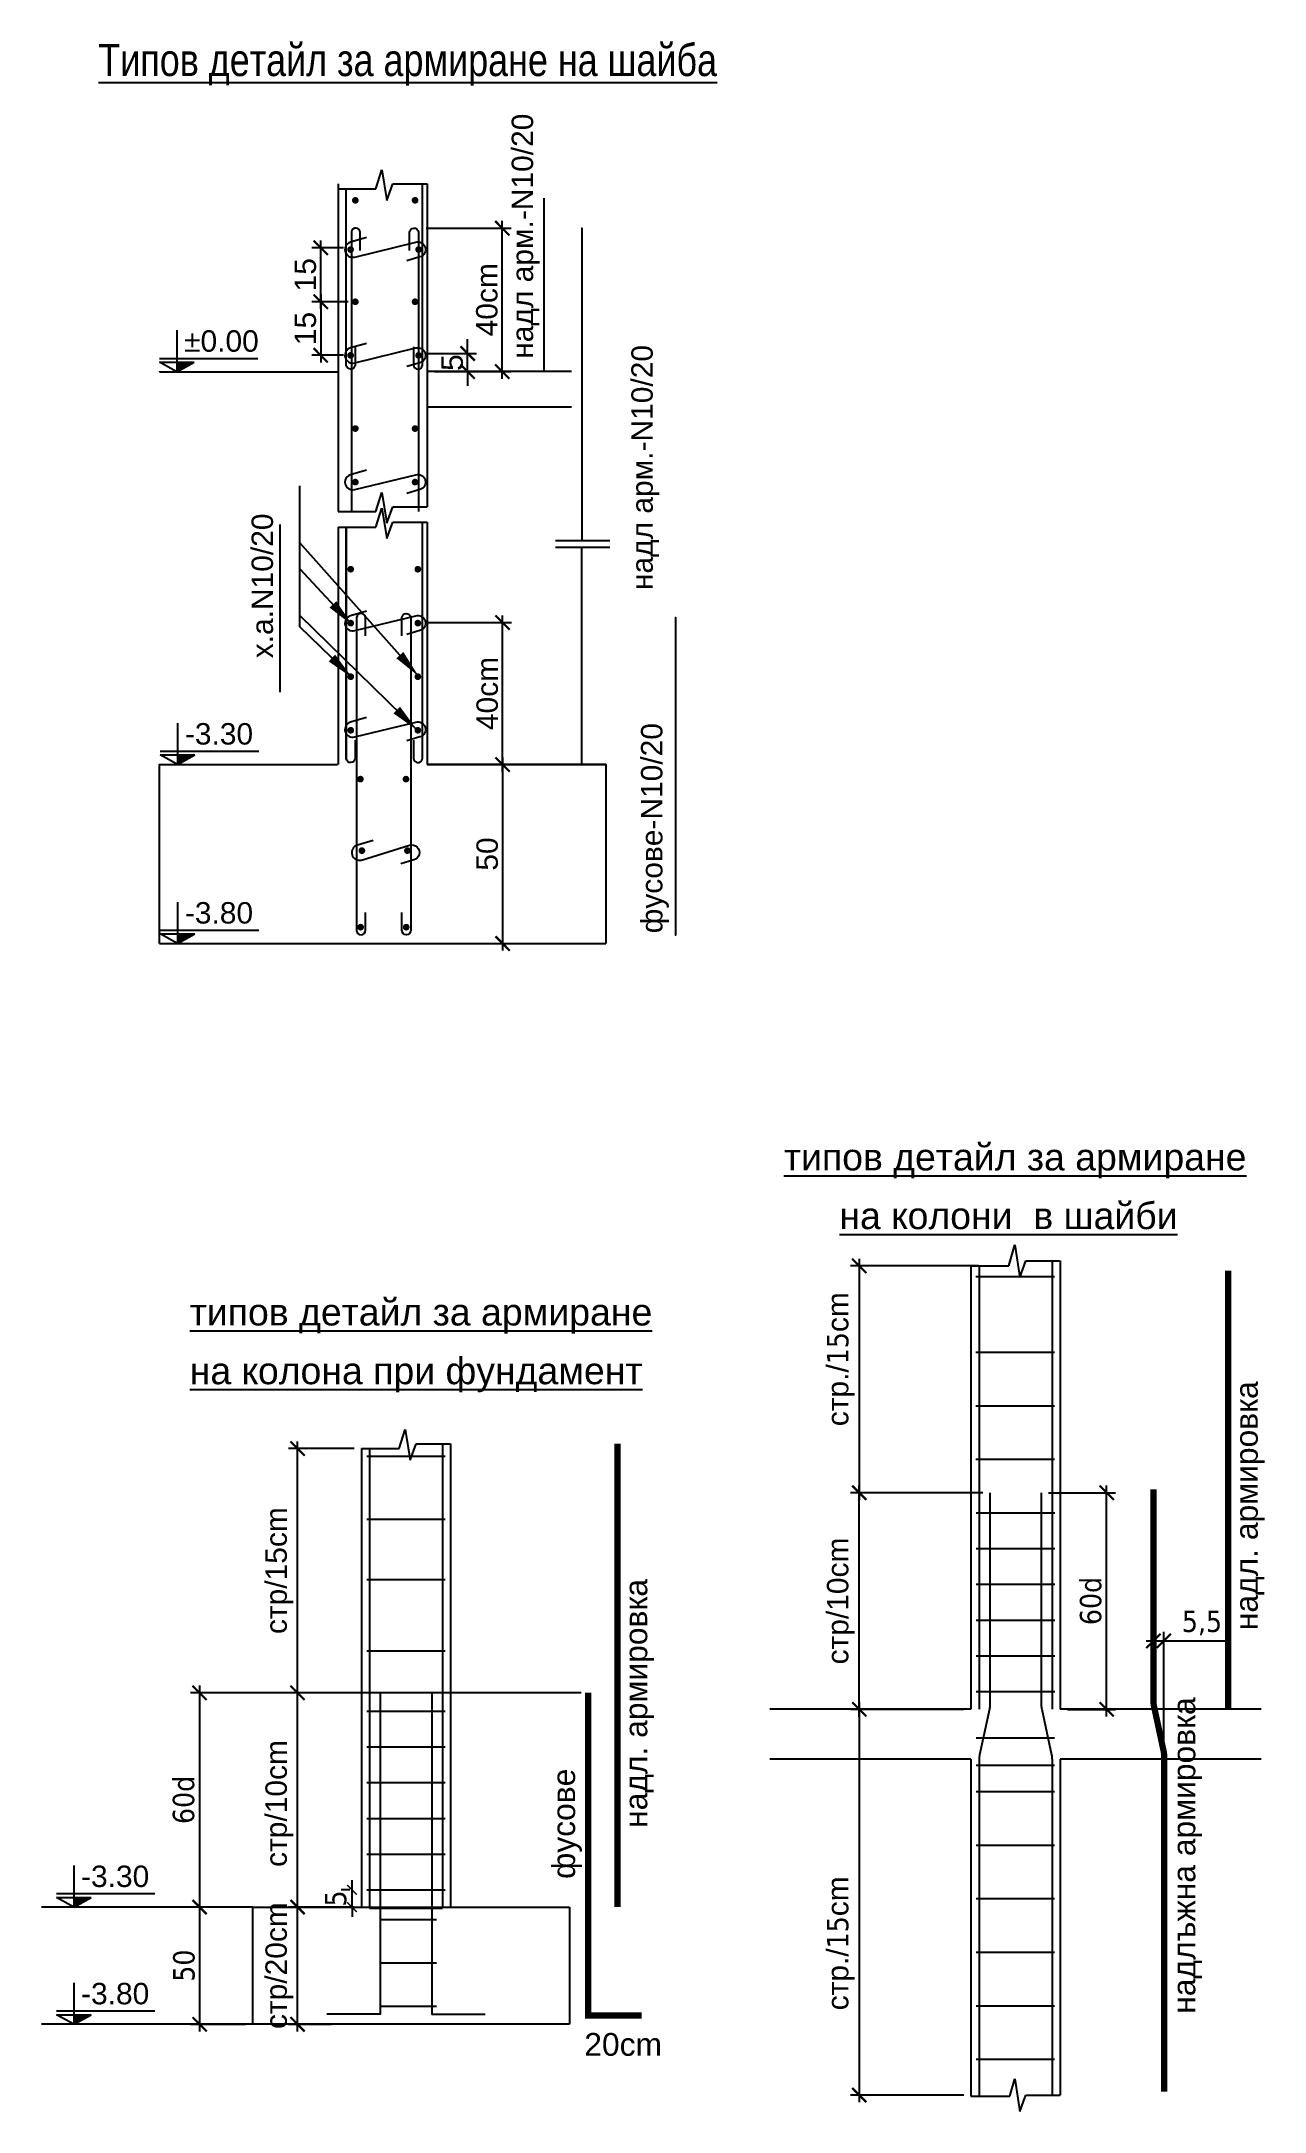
# Model space of a CAD drawing. Header units: millimetres. Extents: x 879 to 91735, y -13728 to 454.
# Drawn here: x 12925 to 13610, y -10177 to -9018 of the extents above; entities that cross this region are included whole.
import ezdxf

# ---------------------------------------------------------------- set-up
doc = ezdxf.new("R2010")
doc.units = ezdxf.units.MM
doc.linetypes.add('HIDDEN', pattern=[9.525, 6.35, -3.175])
for name, color, linetype in [('k_arm', 40, 'Continuous'), ('k_dim_arm', 54, 'Continuous'), ('k_dim_koloni', 30, 'Continuous'), ('k_dim_sechenia', 61, 'Continuous'), ('k_gredi', 112, 'Continuous'), ('k_nadpisi', 8, 'Continuous'), ('k_punktir', 9, 'HIDDEN'), ('k_sechenia', 3, 'Continuous')]:
    doc.layers.add(name, color=color, linetype=linetype)
doc.styles.add('ARIAL', font='ARIAL.TTF')
doc.styles.get("Standard").update_dxf_attribs({"font": 'TAHOMA.TTF'})
doc.styles.add('STYLE1', font='ARIAL.TTF', dxfattribs={"width": 0.8, "height": 0.3})
doc.dimstyles.new('k_', dxfattribs={"dimscale": 4, "dimtxt": 3, "dimasz": 2, "dimexe": 1.25, "dimexo": 1, "dimtad": 1, "dimdec": 1, "dimrnd": 0.5, "dimtxsty": 'Standard', "dimblk": 'ARCHTICK', "dimcen": 2.5, "dimdle": 1, "dimclrd": 8, "dimclre": 8, "dimclrt": 256, "dimadec": 1, "dimazin": 0, "dimtfac": 1, "dimtdec": 1, "dimtix": 1, "dimtmove": 0, "dimatfit": 3, "dimfxl": 0, "dimarcsym": 0})
doc.dimstyles.new('k_x0.5', dxfattribs={"dimscale": 4.8, "dimtxt": 2.5, "dimasz": 1.125, "dimexe": 1.25, "dimexo": 2, "dimtad": 1, "dimdec": 1, "dimlfac": 0.5, "dimrnd": 0.5, "dimtxsty": 'Standard', "dimblk": 'ARCHTICK', "dimcen": 2.5, "dimdle": 1, "dimclrd": 8, "dimclre": 9, "dimclrt": 256, "dimadec": 1, "dimazin": 0, "dimtfac": 1, "dimtdec": 1, "dimtix": 1, "dimtmove": 2, "dimatfit": 3, "dimfxl": 0, "dimarcsym": 0})
doc.dimstyles.new('k_zoni', dxfattribs={"dimscale": 4, "dimtxt": 2.5, "dimasz": 4, "dimexe": 0, "dimexo": 0, "dimtad": 1, "dimdec": 1, "dimrnd": 1, "dimtxsty": 'Standard', "dimcen": 2.5, "dimse1": 1, "dimse2": 1, "dimclrd": 256, "dimclre": 8, "dimclrt": 256, "dimadec": 1, "dimazin": 0, "dimtfac": 1, "dimtdec": 1, "dimtix": 1, "dimtmove": 0, "dimatfit": 3, "dimfxl": 0, "dimarcsym": 0})

msp = doc.modelspace()

# ---------------------------------------------------------------- texts
at = {"layer": 'k_arm', "linetype": 'Continuous', "style": 'ARIAL', "width": 0.8}
msp.add_text('%%uTипов детайл за армиране на шайба', height=18, dxfattribs=at).set_placement((12956.895, -9037.245))
at = {"layer": 'k_arm', "color": 2, "style": 'ARIAL'}
for s, p in [('%%Uтипов детайл за армиране', (13340.972, -9650.075)), ('%%Uна колони  в шайби', (13372.055, -9682.965)), ('%%Uтипов детайл за армиране', (13008.084, -9736.913)), ('%%Uна колона при фундамент', (13008.084, -9769.804))]:
    msp.add_text(s, height=15, dxfattribs=at).set_placement(p)
at = {"layer": 'k_dim_arm', "style": 'ARIAL'}
for s, p in [('надл арм.-N10/20', (13200.455, -9195.538)), ('надл арм.-N10/20', (13267.506, -9325.085)), ('x.а.N10/20', (13054.732, -9363.27)), ('фусове-N10/20', (13272.912, -9517.286))]:
    msp.add_text(s, height=12, rotation=90, dxfattribs=at).set_placement(p)
at = {"layer": 'k_nadpisi'}
for s, style, p in [('надл. армировка', 'STYLE1', (13606.451, -9907.547)), ('надл. армировка', 'ARIAL', (13264.407, -10018.268)), ('надлъжна армировка', 'STYLE1', (13571.454, -10122.37)), ('фусове', 'ARIAL', (13223.975, -10046.83))]:
    msp.add_text(s, height=12.75, rotation=90, dxfattribs=dict(at, style=style)).set_placement(p)
at = {"layer": 'k_nadpisi', "style": 'ARIAL'}
msp.add_text('20cm ', height=12.75, dxfattribs=at).set_placement((13229.136, -10145.885))

# ---------------------------------------------------------------- blocks, each defined once
blk = doc.blocks.new('kota_v')
at = {"color": 0}
for p, q in [((0, 23.2), (0, 0)), ((-9.7, 7.5), (45.4, 7.5)), ((0, 0), (-9.7, 5.4)), ((-9.7, 5.4), (9.7, 5.4)), ((0, 0), (9.7, 5.4))]:
    blk.add_line(p, q, dxfattribs=at)
blk.add_solid([(0, 5.4), (9.7, 5.4), (0, 0)], dxfattribs=at)
blk.add_attdef('KOTA_V', (4.1, 11.2), '', height=12, dxfattribs=at)
blk = doc.blocks.new('_ARCHTICK')
at = {"color": 0, "linetype": 'ByBlock', "const_width": 0.15}
blk.add_lwpolyline([(-0.5, -0.5), (0.5, 0.5)], dxfattribs=at)
blk = doc.blocks.new('*D1685')
at = {"layer": 'Defpoints', "color": 0, "linetype": 'Continuous'}
for p in [(13068.5, -9805.8), (13104.3, -9805.8), (13104.3, -9942.6)]:
    blk.add_point(p, dxfattribs=at)
at = {"layer": 'k_dim_koloni', "color": 8, "linetype": 'Continuous', "lineweight": -2}
for p, q in [((13100.3, -9805.8), (13063.5, -9805.8)), ((13068.5, -9946.6), (13068.5, -9801.8)), ((13100.3, -9942.6), (13063.5, -9942.6))]:
    blk.add_line(p, q, dxfattribs=at)
at = {"layer": 'k_dim_koloni', "color": 8, "linetype": 'Continuous', "lineweight": -2, "xscale": 8, "yscale": 8, "zscale": 8}
for p, rotation in [((13068.5, -9805.8), 90), ((13068.5, -9942.6), 270)]:
    blk.add_blockref('_ARCHTICK', p, dxfattribs=dict(at, rotation=rotation))
at = {"layer": 'k_dim_koloni', "linetype": 'Continuous', "insert": (13058.3, -9874.2), "char_height": 12, "attachment_point": 5, "rotation": 90}
blk.add_mtext('{\\fArial|b0|i0|c204|p34;стр/\\fArial|b0|i0|c238|p34;15\\fArial|b0|i0|c204|p34;cm}', dxfattribs=at)
blk = doc.blocks.new('*D1686')
at = {"layer": 'Defpoints', "color": 0}
for p in [(13231.3, -9942.6), (13013.6, -10062.6), (13043.4, -10062.6)]:
    blk.add_point(p, dxfattribs=at)
at = {"layer": 'k_dim_koloni', "color": 8, "lineweight": -2}
for p, q in [((13227.3, -9942.6), (13008.6, -9942.6)), ((13013.6, -9938.6), (13013.6, -10066.6)), ((13039.4, -10062.6), (13008.6, -10062.6))]:
    blk.add_line(p, q, dxfattribs=at)
at = {"layer": 'k_dim_koloni', "color": 8, "lineweight": -2, "xscale": 8, "yscale": 8, "zscale": 8}
for p, rotation in [((13013.6, -9942.6), 90), ((13013.6, -10062.6), 270)]:
    blk.add_blockref('_ARCHTICK', p, dxfattribs=dict(at, rotation=rotation))
at = {"layer": 'k_dim_koloni', "insert": (13004.7, -10002.6), "char_height": 12, "attachment_point": 5, "rotation": 90}
blk.add_mtext('60d', dxfattribs=at)
blk = doc.blocks.new('*D1687')
at = {"layer": 'Defpoints', "color": 0, "linetype": 'Continuous'}
for p in [(13068.5, -10062.6), (13104.3, -10062.6), (13091.6, -10128.3)]:
    blk.add_point(p, dxfattribs=at)
at = {"layer": 'k_dim_koloni', "color": 8, "linetype": 'Continuous', "lineweight": -2}
for p, q in [((13100.3, -10062.6), (13063.5, -10062.6)), ((13068.5, -10132.3), (13068.5, -10058.6)), ((13087.6, -10128.3), (13063.5, -10128.3))]:
    blk.add_line(p, q, dxfattribs=at)
at = {"layer": 'k_dim_koloni', "color": 8, "linetype": 'Continuous', "lineweight": -2, "xscale": 8, "yscale": 8, "zscale": 8}
for p, rotation in [((13068.5, -10062.6), 90), ((13068.5, -10128.3), 270)]:
    blk.add_blockref('_ARCHTICK', p, dxfattribs=dict(at, rotation=rotation))
at = {"layer": 'k_dim_koloni', "linetype": 'Continuous', "insert": (13058.3, -10095.4), "char_height": 12, "attachment_point": 5, "rotation": 90}
blk.add_mtext('{\\fArial|b0|i0|c204|p24;стр/\\fArial|b0|i0|c238|p34;2\\fArial|b0|i0|c204|p24;0cm}', dxfattribs=at)
blk = doc.blocks.new('*D1688')
at = {"layer": 'Defpoints', "color": 0, "linetype": 'Continuous'}
for p in [(13068.5, -9942.6), (13104.3, -9942.6), (13104.3, -10062.6)]:
    blk.add_point(p, dxfattribs=at)
at = {"layer": 'k_dim_koloni', "color": 8, "linetype": 'Continuous', "lineweight": -2}
for p, q in [((13100.3, -9942.6), (13063.5, -9942.6)), ((13068.5, -10066.6), (13068.5, -9938.6)), ((13100.3, -10062.6), (13063.5, -10062.6))]:
    blk.add_line(p, q, dxfattribs=at)
at = {"layer": 'k_dim_koloni', "color": 8, "linetype": 'Continuous', "lineweight": -2, "xscale": 8, "yscale": 8, "zscale": 8}
for p, rotation in [((13068.5, -9942.6), 90), ((13068.5, -10062.6), 270)]:
    blk.add_blockref('_ARCHTICK', p, dxfattribs=dict(at, rotation=rotation))
at = {"layer": 'k_dim_koloni', "linetype": 'Continuous', "insert": (13058.3, -10004.6), "char_height": 12, "attachment_point": 5, "rotation": 90}
blk.add_mtext('{\\fArial|b0|i0|c204|p34;стр/\\fArial|b0|i0|c238|p34;1\\fArial|b0|i0|c204|p34;0cm}', dxfattribs=at)
blk = doc.blocks.new('*D1689')
at = {"layer": 'Defpoints', "color": 0}
for p in [(13099, -10052.9), (13104.3, -10062.6), (13107.3, -10052.9)]:
    blk.add_point(p, dxfattribs=at)
at = {"layer": 'k_dim_koloni', "color": 8, "lineweight": -2}
for p, q in [((13099, -10052.9), (13099, -10047.5)), ((13099, -10062.6), (13099, -10052.9)), ((13099, -10062.6), (13099, -10068))]:
    blk.add_line(p, q, dxfattribs=at)
at = {"layer": 'k_dim_koloni', "color": 9, "lineweight": -2}
for p, q in [((13097.7, -10052.9), (13093, -10052.9)), ((13094.7, -10062.6), (13093, -10062.6))]:
    blk.add_line(p, q, dxfattribs=at)
at = {"layer": 'k_dim_koloni', "color": 8, "lineweight": -2, "xscale": 5.399999999999999, "yscale": 5.399999999999999, "zscale": 5.399999999999999}
for p, rotation in [((13099, -10052.9), 270), ((13099, -10062.6), 90)]:
    blk.add_blockref('_ARCHTICK', p, dxfattribs=dict(at, rotation=rotation))
at = {"layer": 'k_dim_koloni', "insert": (13089.9, -10057.8), "char_height": 12, "attachment_point": 5, "rotation": 90}
blk.add_mtext('5', dxfattribs=at)
blk = doc.blocks.new('*D1690')
at = {"layer": 'Defpoints', "color": 0}
for p in [(13043.4, -10062.6), (13013.6, -10128.3), (13043.4, -10128.3)]:
    blk.add_point(p, dxfattribs=at)
at = {"layer": 'k_dim_koloni', "color": 8, "lineweight": -2}
for p, q in [((13039.4, -10062.6), (13008.6, -10062.6)), ((13013.6, -10058.6), (13013.6, -10132.3)), ((13039.4, -10128.3), (13008.6, -10128.3))]:
    blk.add_line(p, q, dxfattribs=at)
at = {"layer": 'k_dim_koloni', "color": 8, "lineweight": -2, "xscale": 8, "yscale": 8, "zscale": 8}
for p, rotation in [((13013.6, -10062.6), 90), ((13013.6, -10128.3), 270)]:
    blk.add_blockref('_ARCHTICK', p, dxfattribs=dict(at, rotation=rotation))
at = {"layer": 'k_dim_koloni', "insert": (13004.9, -10095.4), "char_height": 12, "attachment_point": 5, "rotation": 90}
blk.add_mtext('50', dxfattribs=at)
blk = doc.blocks.new('*D1691')
at = {"layer": 'Defpoints', "color": 0}
for p in [(13485.2, -9830.6), (13521.8, -9830.6), (13495.8, -9951.9)]:
    blk.add_point(p, dxfattribs=at)
at = {"layer": 'k_dim_koloni', "color": 8, "lineweight": -2}
for p, q in [((13489.2, -9830.6), (13526.8, -9830.6)), ((13521.8, -9955.9), (13521.8, -9826.6)), ((13499.8, -9951.9), (13526.8, -9951.9))]:
    blk.add_line(p, q, dxfattribs=at)
at = {"layer": 'k_dim_koloni', "color": 8, "lineweight": -2, "xscale": 8, "yscale": 8, "zscale": 8}
for p, rotation in [((13521.8, -9830.6), 90), ((13521.8, -9951.9), 270)]:
    blk.add_blockref('_ARCHTICK', p, dxfattribs=dict(at, rotation=rotation))
at = {"layer": 'k_dim_koloni', "insert": (13512.9, -9891.2), "char_height": 12, "attachment_point": 5, "rotation": 90}
blk.add_mtext('60d', dxfattribs=at)
blk = doc.blocks.new('*D1692')
at = {"layer": 'Defpoints', "color": 0, "linetype": 'Continuous'}
for p in [(13383.2, -9830.6), (13456.4, -9830.6), (13445.8, -9951.9)]:
    blk.add_point(p, dxfattribs=at)
at = {"layer": 'k_dim_koloni', "color": 8, "linetype": 'Continuous', "lineweight": -2}
for p, q in [((13452.4, -9830.6), (13378.2, -9830.6)), ((13383.2, -9955.9), (13383.2, -9826.6)), ((13441.8, -9951.9), (13378.2, -9951.9))]:
    blk.add_line(p, q, dxfattribs=at)
at = {"layer": 'k_dim_koloni', "color": 8, "linetype": 'Continuous', "lineweight": -2, "xscale": 8, "yscale": 8, "zscale": 8}
for p, rotation in [((13383.2, -9830.6), 90), ((13383.2, -9951.9), 270)]:
    blk.add_blockref('_ARCHTICK', p, dxfattribs=dict(at, rotation=rotation))
at = {"layer": 'k_dim_koloni', "linetype": 'Continuous', "insert": (13372.9, -9891.2), "char_height": 12, "attachment_point": 5, "rotation": 90}
blk.add_mtext('{\\fArial|b0|i0|c204|p34;стр/10cm}', dxfattribs=at)
blk = doc.blocks.new('*D1693')
at = {"layer": 'Defpoints', "color": 0, "ltscale": 10}
for p in [(13553.8, -9913.5), (13548, -9947.5), (13553.8, -9975.5)]:
    blk.add_point(p, dxfattribs=at)
at = {"layer": 'k_arm', "color": 8, "lineweight": -2, "ltscale": 10}
for p, q in [((13548, -9943.5), (13548, -9908.5)), ((13553.8, -9971.5), (13553.8, -9908.5)), ((13544, -9913.5), (13553.8, -9913.5)), ((13553.8, -9913.5), (13588.3, -9913.5))]:
    blk.add_line(p, q, dxfattribs=at)
at = {"layer": 'k_arm', "color": 8, "lineweight": -2, "ltscale": 10, "xscale": 8, "yscale": 8, "zscale": 8, "rotation": 180}
blk.add_blockref('_ARCHTICK', (13548, -9913.5), dxfattribs=at)
at = {"layer": 'k_arm', "color": 8, "lineweight": -2, "ltscale": 10, "xscale": 8, "yscale": 8, "zscale": 8}
blk.add_blockref('_ARCHTICK', (13553.8, -9913.5), dxfattribs=at)
at = {"layer": 'k_arm', "ltscale": 10, "insert": (13575.2, -9903.5), "char_height": 12, "attachment_point": 5}
blk.add_mtext('5,5', dxfattribs=at)
blk = doc.blocks.new('*D1694')
at = {"layer": 'Defpoints', "color": 0, "linetype": 'Continuous'}
for p in [(13445.8, -9951.9), (13383.2, -10167.9), (13445.8, -10167.9)]:
    blk.add_point(p, dxfattribs=at)
at = {"layer": 'k_dim_koloni', "color": 8, "linetype": 'Continuous', "lineweight": -2}
for p, q in [((13441.8, -9951.9), (13378.2, -9951.9)), ((13383.2, -9947.9), (13383.2, -10171.9)), ((13441.8, -10167.9), (13378.2, -10167.9))]:
    blk.add_line(p, q, dxfattribs=at)
at = {"layer": 'k_dim_koloni', "color": 8, "linetype": 'Continuous', "lineweight": -2, "xscale": 8, "yscale": 8, "zscale": 8}
for p, rotation in [((13383.2, -9951.9), 90), ((13383.2, -10167.9), 270)]:
    blk.add_blockref('_ARCHTICK', p, dxfattribs=dict(at, rotation=rotation))
at = {"layer": 'k_dim_koloni', "linetype": 'Continuous', "insert": (13372.9, -10082.9), "char_height": 12, "attachment_point": 5, "rotation": 90}
blk.add_mtext('{\\fArial|b0|i0|c204|p34;стр./}15{\\fArial|b0|i0|c204|p34;cm}', dxfattribs=at)
blk = doc.blocks.new('*D1695')
at = {"layer": 'Defpoints', "color": 0, "linetype": 'Continuous'}
for p in [(13454, -9703.5), (13383.2, -9830.6), (13456.4, -9830.6)]:
    blk.add_point(p, dxfattribs=at)
at = {"layer": 'k_dim_koloni', "color": 8, "linetype": 'Continuous', "lineweight": -2}
for p, q in [((13383.2, -9699.5), (13383.2, -9834.6)), ((13450, -9703.5), (13378.2, -9703.5)), ((13452.4, -9830.6), (13378.2, -9830.6))]:
    blk.add_line(p, q, dxfattribs=at)
at = {"layer": 'k_dim_koloni', "color": 8, "linetype": 'Continuous', "lineweight": -2, "xscale": 8, "yscale": 8, "zscale": 8}
for p, rotation in [((13383.2, -9703.5), 90), ((13383.2, -9830.6), 270)]:
    blk.add_blockref('_ARCHTICK', p, dxfattribs=dict(at, rotation=rotation))
at = {"layer": 'k_dim_koloni', "linetype": 'Continuous', "insert": (13372.9, -9755.8), "char_height": 12, "attachment_point": 5, "rotation": 90}
blk.add_mtext('{\\fArial|b0|i0|c204|p34;стр./}15{\\fArial|b0|i0|c204|p34;cm}', dxfattribs=at)
blk = doc.blocks.new('*D1696')
at = {"layer": 'Defpoints', "color": 0}
for p in [(13136.8, -9343.3), (13183.4, -9343.3), (13141.4, -9422.8)]:
    blk.add_point(p, dxfattribs=at)
at = {"layer": 'k_dim_sechenia', "color": 8, "lineweight": -2}
for p, q in [((13140.8, -9343.3), (13188.4, -9343.3)), ((13183.4, -9426.8), (13183.4, -9339.3)), ((13145.4, -9422.8), (13188.4, -9422.8))]:
    blk.add_line(p, q, dxfattribs=at)
at = {"layer": 'k_dim_sechenia', "color": 8, "lineweight": -2, "xscale": 8, "yscale": 8, "zscale": 8}
for p, rotation in [((13183.4, -9343.3), 90), ((13183.4, -9422.8), 270)]:
    blk.add_blockref('_ARCHTICK', p, dxfattribs=dict(at, rotation=rotation))
at = {"layer": 'k_dim_sechenia', "insert": (13174.8, -9383), "char_height": 12, "attachment_point": 5, "rotation": 90, "style": 'ARIAL'}
blk.add_mtext('40cm', dxfattribs=at)
blk = doc.blocks.new('*D1697')
at = {"layer": 'Defpoints', "color": 0}
for p in [(13100.9, -9163.6), (13081.5, -9193.6), (13098.2, -9193.6)]:
    blk.add_point(p, dxfattribs=at)
at = {"layer": 'k_dim_sechenia', "color": 8, "lineweight": -2}
for p, q in [((13096.9, -9163.6), (13076.5, -9163.6)), ((13081.5, -9159.6), (13081.5, -9197.6)), ((13094.2, -9193.6), (13076.5, -9193.6))]:
    blk.add_line(p, q, dxfattribs=at)
at = {"layer": 'k_dim_sechenia', "color": 8, "lineweight": -2, "xscale": 8, "yscale": 8, "zscale": 8}
for p, rotation in [((13081.5, -9163.6), 90), ((13081.5, -9193.6), 270)]:
    blk.add_blockref('_ARCHTICK', p, dxfattribs=dict(at, rotation=rotation))
at = {"layer": 'k_dim_sechenia', "insert": (13072.9, -9178.6), "char_height": 12, "attachment_point": 5, "rotation": 90, "style": 'ARIAL'}
blk.add_mtext('15', dxfattribs=at)
blk = doc.blocks.new('*D1698')
at = {"layer": 'Defpoints', "color": 0}
for p in [(13081.5, -9133.4), (13098.2, -9133.4), (13099.9, -9163.6)]:
    blk.add_point(p, dxfattribs=at)
at = {"layer": 'k_dim_sechenia', "color": 8, "lineweight": -2}
for p, q in [((13094.2, -9133.4), (13076.5, -9133.4)), ((13081.5, -9167.6), (13081.5, -9129.4)), ((13095.9, -9163.6), (13076.5, -9163.6))]:
    blk.add_line(p, q, dxfattribs=at)
at = {"layer": 'k_dim_sechenia', "color": 8, "lineweight": -2, "xscale": 8, "yscale": 8, "zscale": 8}
for p, rotation in [((13081.5, -9133.4), 90), ((13081.5, -9163.6), 270)]:
    blk.add_blockref('_ARCHTICK', p, dxfattribs=dict(at, rotation=rotation))
at = {"layer": 'k_dim_sechenia', "insert": (13072.9, -9148.5), "char_height": 12, "attachment_point": 5, "rotation": 90, "style": 'ARIAL'}
blk.add_mtext('15', dxfattribs=at)
blk = doc.blocks.new('*D1699')
at = {"layer": 'Defpoints', "color": 0}
for p in [(13136.3, -9192.6), (13163.8, -9192.6), (13141.2, -9202.7)]:
    blk.add_point(p, dxfattribs=at)
at = {"layer": 'k_dim_sechenia', "color": 8, "lineweight": -2}
for p, q in [((13140.3, -9192.6), (13168.8, -9192.6)), ((13163.8, -9192.6), (13163.8, -9184.6)), ((13163.8, -9202.7), (13163.8, -9192.6)), ((13145.2, -9202.7), (13168.8, -9202.7)), ((13163.8, -9202.7), (13163.8, -9210.7))]:
    blk.add_line(p, q, dxfattribs=at)
at = {"layer": 'k_dim_sechenia', "color": 8, "lineweight": -2, "xscale": 8, "yscale": 8, "zscale": 8}
for p, rotation in [((13163.8, -9192.6), 270), ((13163.8, -9202.7), 90)]:
    blk.add_blockref('_ARCHTICK', p, dxfattribs=dict(at, rotation=rotation))
at = {"layer": 'k_dim_sechenia', "insert": (13155.2, -9197.7), "char_height": 12, "attachment_point": 5, "rotation": 90, "style": 'ARIAL'}
blk.add_mtext('5', dxfattribs=at)
blk = doc.blocks.new('*D1700')
at = {"layer": 'Defpoints', "color": 0}
for p in [(13136.6, -9122.4), (13183.2, -9122.4), (13141.2, -9202.7)]:
    blk.add_point(p, dxfattribs=at)
at = {"layer": 'k_dim_sechenia', "color": 8, "lineweight": -2}
for p, q in [((13140.6, -9122.4), (13188.2, -9122.4)), ((13183.2, -9206.7), (13183.2, -9118.4)), ((13145.2, -9202.7), (13188.2, -9202.7))]:
    blk.add_line(p, q, dxfattribs=at)
at = {"layer": 'k_dim_sechenia', "color": 8, "lineweight": -2, "xscale": 8, "yscale": 8, "zscale": 8}
for p, rotation in [((13183.2, -9122.4), 90), ((13183.2, -9202.7), 270)]:
    blk.add_blockref('_ARCHTICK', p, dxfattribs=dict(at, rotation=rotation))
at = {"layer": 'k_dim_sechenia', "insert": (13174.6, -9162.5), "char_height": 12, "attachment_point": 5, "rotation": 90, "style": 'ARIAL'}
blk.add_mtext('40cm', dxfattribs=at)
blk = doc.blocks.new('*D1701')
at = {"layer": 'Defpoints', "color": 0}
for p in [(13143.4, -9422.8), (13143.4, -9523), (13183.4, -9523)]:
    blk.add_point(p, dxfattribs=at)
at = {"layer": 'k_dim_sechenia', "color": 8, "lineweight": -2}
for p, q in [((13147.4, -9422.8), (13188.4, -9422.8)), ((13183.4, -9418.8), (13183.4, -9527)), ((13147.4, -9523), (13188.4, -9523))]:
    blk.add_line(p, q, dxfattribs=at)
at = {"layer": 'k_dim_sechenia', "color": 8, "lineweight": -2, "xscale": 8, "yscale": 8, "zscale": 8}
for p, rotation in [((13183.4, -9422.8), 90), ((13183.4, -9523), 270)]:
    blk.add_blockref('_ARCHTICK', p, dxfattribs=dict(at, rotation=rotation))
at = {"layer": 'k_dim_sechenia', "insert": (13174.8, -9472.9), "char_height": 12, "attachment_point": 5, "rotation": 90, "style": 'ARIAL'}
blk.add_mtext('50', dxfattribs=at)

# ---------------------------------------------------------------- dimensions: what is measured, and where the dimension line sits
at = {"layer": 'k_arm', "ltscale": 10}
dim = msp.add_linear_dim(base=(13553.76, -9913.506), p1=(13548.027, -9947.462), p2=(13553.76, -9975.49), dimstyle='k_', override={"dimlfac": 1}, dxfattribs=at)
dim.commit()
dim.dimension.update_dxf_attribs({"geometry": '*D1693', "text_midpoint": (13575.229, -9913.506), "dimtype": 160})
at = {"layer": 'k_dim_koloni', "linetype": 'Continuous'}
for base, p1, p2, text, picture, middle in [((13383.151, -9830.619), (13453.987, -9703.468), (13456.38, -9830.619), '{\\fArial|b0|i0|c204|p34;стр./}15{\\fArial|b0|i0|c204|p34;cm}', '*D1695', (13383.151, -9755.803)), ((13068.523, -9805.832), (13104.251, -9942.582), (13104.251, -9805.832), '{\\fArial|b0|i0|c204|p34;стр/\\fArial|b0|i0|c238|p34;15\\fArial|b0|i0|c204|p34;cm}', '*D1685', (13068.523, -9874.207)), ((13068.523, -9942.582), (13104.251, -10062.582), (13104.251, -9942.582), '{\\fArial|b0|i0|c204|p34;стр/\\fArial|b0|i0|c238|p34;1\\fArial|b0|i0|c204|p34;0cm}', '*D1688', (13068.523, -10004.582)), ((13383.151, -10167.928), (13445.78, -9951.862), (13445.78, -10167.928), '{\\fArial|b0|i0|c204|p34;стр./}15{\\fArial|b0|i0|c204|p34;cm}', '*D1694', (13383.151, -10082.869)), ((13068.523, -10062.582), (13091.617, -10128.27), (13104.251, -10062.582), '{\\fArial|b0|i0|c204|p24;стр/\\fArial|b0|i0|c238|p34;2\\fArial|b0|i0|c204|p24;0cm}', '*D1687', (13068.523, -10095.426))]:
    dim = msp.add_linear_dim(base=base, p1=p1, p2=p2, angle=90, text=text, dimstyle='k_', dxfattribs=at)
    dim.commit()
    dim.dimension.update_dxf_attribs({"geometry": picture, "text_midpoint": middle, "dimtype": 160})
dim = msp.add_linear_dim(base=(13383.151, -9830.619), p1=(13445.78, -9951.862), p2=(13456.38, -9830.619), angle=90, text='{\\fArial|b0|i0|c204|p34;стр/10cm}', dimstyle='k_', dxfattribs=at)
dim.commit()
dim.dimension.update_dxf_attribs({"geometry": '*D1692', "text_midpoint": (13372.883, -9891.24)})
at = {"layer": 'k_dim_koloni'}
for base, p1, p2, text, picture, middle in [((13521.796, -9830.619), (13495.78, -9951.862), (13485.18, -9830.619), '60d', '*D1691', (13512.901, -9891.24)), ((13013.611, -10062.582), (13231.264, -9942.582), (13043.385, -10062.582), '60d', '*D1686', (13004.716, -10002.582)), ((13013.611, -10128.27), (13043.385, -10062.582), (13043.385, -10128.27), '50', '*D1690', (13004.865, -10095.426))]:
    dim = msp.add_linear_dim(base=base, p1=p1, p2=p2, angle=90, text=text, dimstyle='k_', override={"dimtmove": 1}, dxfattribs=at)
    dim.commit()
    dim.dimension.update_dxf_attribs({"geometry": picture, "text_midpoint": middle})
dim = msp.add_linear_dim(base=(13099.022, -10052.938), p1=(13104.251, -10062.582), p2=(13107.251, -10052.938), angle=90, dimstyle='k_x0.5', dxfattribs=at)
dim.commit()
dim.dimension.update_dxf_attribs({"geometry": '*D1689', "text_midpoint": (13089.898, -10057.76)})
at = {"layer": 'k_dim_sechenia'}
for base, p1, p2, text, picture, middle in [((13183.245, -9122.404), (13141.159, -9202.691), (13136.559, -9122.404), '<>cm', '*D1700', (13174.618, -9162.548)), ((13081.528, -9133.406), (13099.926, -9163.643), (13098.221, -9133.406), '15', '*D1698', (13072.901, -9148.524)), ((13081.528, -9193.643), (13100.863, -9163.643), (13098.221, -9193.643), '15', '*D1697', (13072.901, -9178.643)), ((13183.443, -9343.293), (13141.357, -9422.805), (13136.757, -9343.293), '<>cm', '*D1696', (13174.816, -9383.049))]:
    dim = msp.add_linear_dim(base=base, p1=p1, p2=p2, angle=90, text=text, dimstyle='k_', override={"dimlfac": 0.5, "dimtxsty": 'ARIAL', "dimtmove": 1}, dxfattribs=at)
    dim.commit()
    dim.dimension.update_dxf_attribs({"geometry": picture, "text_midpoint": middle})
for base, p1, p2, picture, middle in [((13163.811, -9192.643), (13141.159, -9202.691), (13136.33, -9192.643), '*D1699', (13155.209, -9197.667)), ((13183.443, -9523.046), (13143.357, -9422.805), (13143.357, -9523.046), '*D1701', (13174.816, -9472.925))]:
    dim = msp.add_linear_dim(base=base, p1=p1, p2=p2, angle=90, dimstyle='k_', override={"dimlfac": 0.5, "dimtxsty": 'ARIAL', "dimtmove": 1}, dxfattribs=at)
    dim.commit()
    dim.dimension.update_dxf_attribs({"geometry": picture, "text_midpoint": middle})

# ---------------------------------------------------------------- linework, layer by layer
at = {"layer": 'k_arm', "color": 2}
for p, q in [((13448.514, -9709.493), (13492.514, -9709.493)), ((13448.514, -9751.862), (13492.514, -9751.862)), ((13448.514, -9781.862), (13492.514, -9781.862)), ((13107.251, -9810.186), (13151.251, -9810.186)), ((13448.514, -9811.862), (13492.514, -9811.862)), ((13448.647, -9841.862), (13492.647, -9841.862)), ((13448.78, -9841.862), (13492.78, -9841.862)), ((13107.251, -9845.456), (13151.251, -9845.456)), ((13448.78, -9861.862), (13492.78, -9861.862)), ((13107.251, -9879.181), (13151.251, -9879.181)), ((13107.251, -9879.181), (13151.251, -9879.181)), ((13448.78, -9881.862), (13492.78, -9881.862)), ((13448.78, -9901.862), (13492.78, -9901.862)), ((13107.251, -9919.181), (13151.251, -9919.181)), ((13448.78, -9921.862), (13492.78, -9921.862)), ((13448.78, -9941.862), (13492.78, -9941.862)), ((13107.251, -9952.938), (13151.251, -9952.938)), ((13448.647, -9967.862), (13492.647, -9967.862)), ((13107.251, -9972.938), (13151.251, -9972.938)), ((13107.251, -9992.938), (13151.251, -9992.938)), ((13448.647, -9983.21), (13492.647, -9983.21)), ((13448.647, -9997.862), (13492.647, -9997.862)), ((13107.251, -10012.938), (13151.251, -10012.938)), ((13448.647, -10027.862), (13492.647, -10027.862)), ((13107.251, -10032.938), (13151.251, -10032.938)), ((13107.251, -10052.938), (13151.251, -10052.938)), ((13448.647, -10057.862), (13492.647, -10057.862)), ((13108.851, -10063.272), (13149.651, -10063.272)), ((13114.388, -10069.481), (13146.388, -10069.481)), ((13114.388, -10093.811), (13146.388, -10093.811)), ((13448.647, -10087.862), (13492.647, -10087.862)), ((13114.388, -10118.141), (13146.388, -10118.141)), ((13448.647, -10117.862), (13492.647, -10117.862)), ((13448.647, -10147.862), (13492.647, -10147.862))]:
    msp.add_line(p, q, dxfattribs=at)
for points in [[(13100.739, -9188.867), (13100.739, -9198.867, -0.93796075), (13095.759, -9199.186), (13095.759, -9100.377)], [(13133.448, -9188.867), (13133.448, -9198.867, 0.93796075), (13138.427, -9199.186), (13138.427, -9097.67)], [(13206.575, -9202.691), (13206.575, -9202.691, -0.93796075), (13206.575, -9202.691), (13206.575, -9105.677)], [(13103.63, -9134.864), (13103.63, -9124.864, 0.93796075), (13098.651, -9124.545), (13098.651, -9281.087)], [(13131.258, -9134.864), (13131.258, -9124.864, -0.93796075), (13136.237, -9124.545), (13136.237, -9281.087)], [(13227.808, -9122.436), (13227.808, -9122.436, 0.93796075), (13227.808, -9122.436), (13227.808, -9297.361)], [(13107.034, -9127.698), (13098.205, -9130.233, 1), (13100.602, -9138.578), (13134.706, -9130.261, -1), (13137.087, -9138.55), (13129.725, -9140.725)], [(13107.034, -9186.936), (13098.205, -9189.471, 1), (13100.602, -9197.816), (13134.706, -9189.499, -1), (13137.087, -9197.788), (13129.725, -9199.962)], [(13107.034, -9257.922), (13098.205, -9260.458, 1), (13100.602, -9268.802), (13134.706, -9260.486, -1), (13137.087, -9268.774), (13129.725, -9270.949)], [(13058.709, -9382.342), (13058.709, -9382.342, -0.93796075), (13058.709, -9382.342), (13058.709, -9288.321, -0.93796075), (13058.709, -9288.321), (13058.709, -9288.321)], [(13100.739, -9409.199), (13100.739, -9419.199, -0.93796075), (13095.759, -9419.518), (13095.759, -9289.789)], [(13133.448, -9409.199), (13133.448, -9419.199, 0.93796075), (13138.427, -9419.518), (13138.427, -9287.083)], [(13227.808, -9422.805), (13227.808, -9422.805, -0.93796075), (13227.808, -9422.805), (13227.808, -9301.085)], [(13107.034, -9336.893), (13098.205, -9339.428, 1), (13100.602, -9347.772), (13134.706, -9339.456, -1), (13137.087, -9347.744), (13129.725, -9349.919)], [(13107.034, -9396.472), (13098.205, -9399.008, 1), (13100.602, -9407.352), (13134.706, -9399.036, -1), (13137.087, -9407.324), (13129.725, -9409.499)], [(13110.827, -9465.383), (13101.998, -9467.918, 1), (13104.395, -9476.263), (13131.248, -9467.946, -1), (13133.628, -9476.235), (13126.267, -9478.41)]]:
    msp.add_lwpolyline(points, format="xyb", dxfattribs=at)
at = {"layer": 'k_arm', "color": 4, "const_width": 1.875}
for points in [[(13100.863, -9107.754, 1), (13100.863, -9105.879, 1)], [(13134.325, -9107.754, 1), (13134.325, -9105.879, 1)], [(13098.221, -9135.343, 1), (13098.221, -9133.468, 1)], [(13136.33, -9135.343, 1), (13136.33, -9133.468, 1)], [(13100.863, -9164.581, 1), (13100.863, -9162.706, 1)], [(13134.325, -9164.581, 1), (13134.325, -9162.706, 1)], [(13098.221, -9194.581, 1), (13098.221, -9192.706, 1)], [(13136.33, -9194.581, 1), (13136.33, -9192.706, 1)], [(13100.863, -9235.567, 1), (13100.863, -9233.692, 1)], [(13134.325, -9235.567, 1), (13134.325, -9233.692, 1)], [(13100.863, -9265.567, 1), (13100.863, -9263.692, 1)], [(13134.325, -9265.567, 1), (13134.325, -9263.692, 1)], [(13098.297, -9314.332, 1), (13098.297, -9312.457, 1)], [(13135.897, -9314.332, 1), (13135.897, -9312.457, 1)], [(13098.297, -9344.538, 1), (13098.297, -9342.663, 1)], [(13135.897, -9344.538, 1), (13135.897, -9342.663, 1)], [(13098.297, -9374.538, 1), (13098.297, -9372.663, 1)], [(13135.897, -9374.538, 1), (13135.897, -9372.663, 1)], [(13098.297, -9404.538, 1), (13098.297, -9402.663, 1)], [(13135.897, -9404.538, 1), (13135.897, -9402.663, 1)], [(13103.728, -9431.902, 1), (13103.728, -9430.027, 1)], [(13129.256, -9431.902, 1), (13129.256, -9430.027, 1)], [(13104.546, -9471.945, 1), (13104.546, -9470.07, 1)], [(13130.073, -9471.945, 1), (13130.073, -9470.07, 1)], [(13103.829, -9514.798, 1), (13103.829, -9512.923, 1)], [(13129.357, -9514.798, 1), (13129.357, -9512.923, 1)]]:
    msp.add_lwpolyline(points, format="xyb", close=True, dxfattribs=at)
at = {"layer": 'k_arm', "color": 2}
msp.add_lwpolyline([(13095.759, -9289.789), (13095.759, -9419.518)], dxfattribs=at)
at = {"layer": 'k_arm', "color": 2, "flags": 128}
for points in [[(13106.539, -9350.687), (13106.539, -9340.687, 0.93796075), (13101.559, -9340.368), (13101.559, -9515.571, 1), (13106.559, -9515.571), (13106.559, -9505.571)], [(13126.98, -9350.687), (13126.98, -9340.687, -0.93796075), (13131.959, -9340.368), (13131.959, -9515.571, -1), (13126.959, -9515.571), (13126.959, -9505.571)], [(13280.201, -9340.373), (13280.201, -9340.373, 0.93796075), (13280.201, -9340.373), (13280.201, -9518.358, 1), (13280.201, -9518.358), (13280.201, -9518.358)]]:
    msp.add_lwpolyline(points, format="xyb", dxfattribs=at)
at = {"layer": 'k_arm'}
for points in [[(13491.18, -9700.761), (13491.18, -9951.862)], [(13450.38, -9703.468), (13450.38, -9951.862)], [(13108.851, -9805.832), (13108.851, -10062.582)], [(13149.651, -9803.126), (13149.651, -10062.582)], [(13114.851, -9942.582), (13114.851, -10122.643), (13084.851, -10122.643)], [(13143.651, -9942.582), (13143.651, -10122.643), (13173.651, -10122.643)]]:
    msp.add_lwpolyline(points, dxfattribs=at)
at = {"layer": 'k_arm', "const_width": 3.5, "flags": 128}
for points in [[(13589.825, -9951.862), (13589.825, -9706.179)], [(13247.781, -10062.582), (13247.781, -9803.126)]]:
    msp.add_lwpolyline(points, dxfattribs=at)
at = {"layer": 'k_arm'}
for points in [[(13456.38, -9830.619), (13456.38, -9949.347, -0.05282238), (13456.114, -9951.862), (13450.646, -9977.376, 0.05282238), (13450.38, -9979.89), (13450.38, -10167.928)], [(13485.18, -9830.619), (13485.18, -9949.347, 0.05282238), (13485.446, -9951.862), (13490.914, -9977.376, -0.05282238), (13491.18, -9979.89), (13491.18, -10167.928)]]:
    msp.add_lwpolyline(points, format="xyb", dxfattribs=at)
at = {"layer": 'k_arm', "const_width": 3.5}
msp.add_lwpolyline([(13548.027, -9828.733), (13548.027, -9947.462, 0.05282238), (13548.293, -9949.976), (13553.76, -9975.49, -0.05282238), (13554.027, -9978.005), (13554.027, -10166.043)], format="xyb", dxfattribs=at)
msp.add_lwpolyline([(13231.264, -9942.582), (13231.264, -10123.27), (13261.264, -10123.27)], dxfattribs=at)
at = {"layer": 'k_dim_arm'}
for p, q in [((13091.159, -9100.377), (13112.37, -9100.377)), ((13112.37, -9100.377), (13115.698, -9089.766)), ((13115.698, -9089.766), (13118.471, -9106.882)), ((13118.471, -9106.882), (13121.819, -9097.67)), ((13121.819, -9097.67), (13141.159, -9097.67)), ((13112.37, -9281.087), (13115.698, -9270.476)), ((13115.698, -9270.476), (13118.471, -9287.592)), ((13091.159, -9281.087), (13112.37, -9281.087)), ((13112.37, -9289.789), (13115.698, -9279.178)), ((13115.698, -9279.178), (13118.471, -9296.294)), ((13118.471, -9287.592), (13121.819, -9278.38)), ((13121.819, -9278.38), (13141.159, -9278.38)), ((13091.159, -9289.789), (13112.37, -9289.789)), ((13118.471, -9296.294), (13121.819, -9287.083)), ((13121.819, -9287.083), (13141.159, -9287.083))]:
    msp.add_line(p, q, dxfattribs=at)
at = {"layer": 'k_gredi'}
for p, q in [((13091.159, -9097.67), (13091.159, -9281.087)), ((13141.159, -9097.67), (13141.159, -9278.38)), ((13221.927, -9202.691), (13141.159, -9202.691)), ((13221.927, -9222.691), (13141.159, -9222.691)), ((13091.159, -9289.789), (13091.159, -9422.805)), ((13141.159, -9287.083), (13141.159, -9422.805)), ((13141.159, -9422.805), (13191.159, -9422.805)), ((13141.159, -9422.805), (13241.159, -9422.805)), ((13241.159, -9422.805), (13241.159, -9523.046)), ((12991.159, -9523.046), (13241.159, -9523.046))]:
    msp.add_line(p, q, dxfattribs=at)
for points in [[(12991.159, -9202.816), (12991.159, -9202.816), (13090.962, -9202.816)], [(12991.159, -9523.046), (12991.159, -9422.805), (13090.962, -9422.805)], [(12991.159, -9422.805), (12991.159, -9422.805), (13090.962, -9422.805)], [(13004.112, -9422.805), (13090.962, -9422.805)], [(13241.159, -9422.805), (13241.159, -9422.805), (13141.357, -9422.805)]]:
    msp.add_lwpolyline(points, dxfattribs=at)
at = {"layer": 'k_nadpisi'}
for p, q in [((13043.385, -10062.582), (12924.975, -10062.582)), ((13043.385, -10128.27), (12924.975, -10128.27))]:
    msp.add_line(p, q, dxfattribs=at)
at = {"layer": 'k_punktir', "linetype": 'ByBlock'}
for p, q in [((13212.93, -9297.361), (13243.502, -9297.361)), ((13212.93, -9301.085), (13243.502, -9301.085))]:
    msp.add_line(p, q, dxfattribs=at)
at = {"layer": 'k_sechenia', "color": 9}
for p, q in [((13466.991, -9703.468), (13470.319, -9691.676)), ((13470.319, -9691.676), (13473.092, -9709.973)), ((13473.092, -9709.973), (13476.44, -9700.761)), ((13476.44, -9700.761), (13495.78, -9700.761)), ((13445.78, -9703.468), (13466.991, -9703.468)), ((13125.462, -9805.832), (13128.79, -9795.221)), ((13128.79, -9795.221), (13131.563, -9812.337)), ((13104.251, -9805.832), (13125.462, -9805.832)), ((13131.563, -9812.337), (13134.911, -9803.126)), ((13134.911, -9803.126), (13154.251, -9803.126)), ((13467.616, -10168.422), (13470.319, -10158.843)), ((13470.319, -10158.843), (13473.092, -10177.14)), ((13445.78, -10168.422), (13467.616, -10168.422)), ((13473.092, -10177.14), (13476.44, -10167.928)), ((13476.44, -10167.928), (13495.78, -10167.928))]:
    msp.add_line(p, q, dxfattribs=at)
at = {"layer": 'k_sechenia', "color": 4}
for p, q in [((13495.78, -9700.761), (13495.78, -9951.862)), ((13445.78, -9703.468), (13445.78, -9951.862)), ((13104.251, -9805.832), (13104.251, -10062.582)), ((13154.251, -9803.126), (13154.251, -10062.582)), ((13445.78, -9951.862), (13333.178, -9951.862)), ((13608.382, -9951.862), (13495.78, -9951.862)), ((13445.78, -9979.862), (13333.178, -9979.862)), ((13445.78, -9979.862), (13445.78, -10168.422)), ((13608.382, -9979.862), (13495.78, -9979.862)), ((13495.78, -9979.862), (13495.78, -10167.928)), ((13043.385, -10128.27), (13043.385, -10062.582)), ((13043.385, -10062.582), (13220.918, -10062.582)), ((13220.918, -10062.582), (13220.918, -10128.27)), ((13220.918, -10128.27), (13043.385, -10128.27))]:
    msp.add_line(p, q, dxfattribs=at)

# ---------------------------------------------------------------- block references
at = {"layer": 'k_nadpisi', "lineweight": 0}
ref = msp.add_blockref('kota_v', (13000.884, -9202.816), dxfattribs=at)
ref.add_attrib('KOTA_V', '%%P0.00', (13004.938, -9191.603), dxfattribs={"layer": '0', "color": 0, "height": 12, "style": 'ARIAL'})
ref = msp.add_blockref('kota_v', (13001.316, -9422.805), dxfattribs=at)
ref.add_attrib('KOTA_V', '-3.30', (13005.37, -9411.592), dxfattribs={"layer": '0', "color": 0, "height": 12, "style": 'ARIAL'})
ref = msp.add_blockref('kota_v', (13001.316, -9523.046), dxfattribs=at)
ref.add_attrib('KOTA_V', '-3.80', (13005.37, -9511.833), dxfattribs={"layer": '0', "color": 0, "height": 12, "style": 'ARIAL'})
ref = msp.add_blockref('kota_v', (12943.155, -10062.582), dxfattribs=at)
ref.add_attrib('KOTA_V', '-3.30', (12947.209, -10051.369), dxfattribs={"layer": '0', "color": 0, "height": 12, "style": 'ARIAL'})
ref = msp.add_blockref('kota_v', (12943.155, -10128.27), dxfattribs=at)
ref.add_attrib('KOTA_V', '-3.80', (12947.209, -10117.057), dxfattribs={"layer": '0', "color": 0, "height": 12, "style": 'ARIAL'})

msp.set_redraw_order([(e.dxf.handle, doc.entitydb.next_handle()) for e in msp.query("TEXT MTEXT ATTDEF DIMENSION ARC_DIMENSION")])  # texts and dimensions are drawn at this point

# ---------------------------------------------------------------- leaders
at = {"layer": 'k_dim_arm'}
for points in [[(13136.443, -9373.461), (13069.848, -9298.709), (13069.848, -9266.713)], [(13099.222, -9344.854), (13069.848, -9313.164), (13069.848, -9268.31)], [(13099.222, -9374.294), (13069.848, -9345.761), (13069.848, -9297.75)], [(13135.505, -9403.461), (13069.848, -9339.323), (13069.848, -9307.327)]]:
    msp.add_leader(points, dimstyle='k_zoni', override={"dimtad": 0, "dimtxsty": 'ARIAL'}, dxfattribs=at)

doc.saveas('drawing.dxf')
